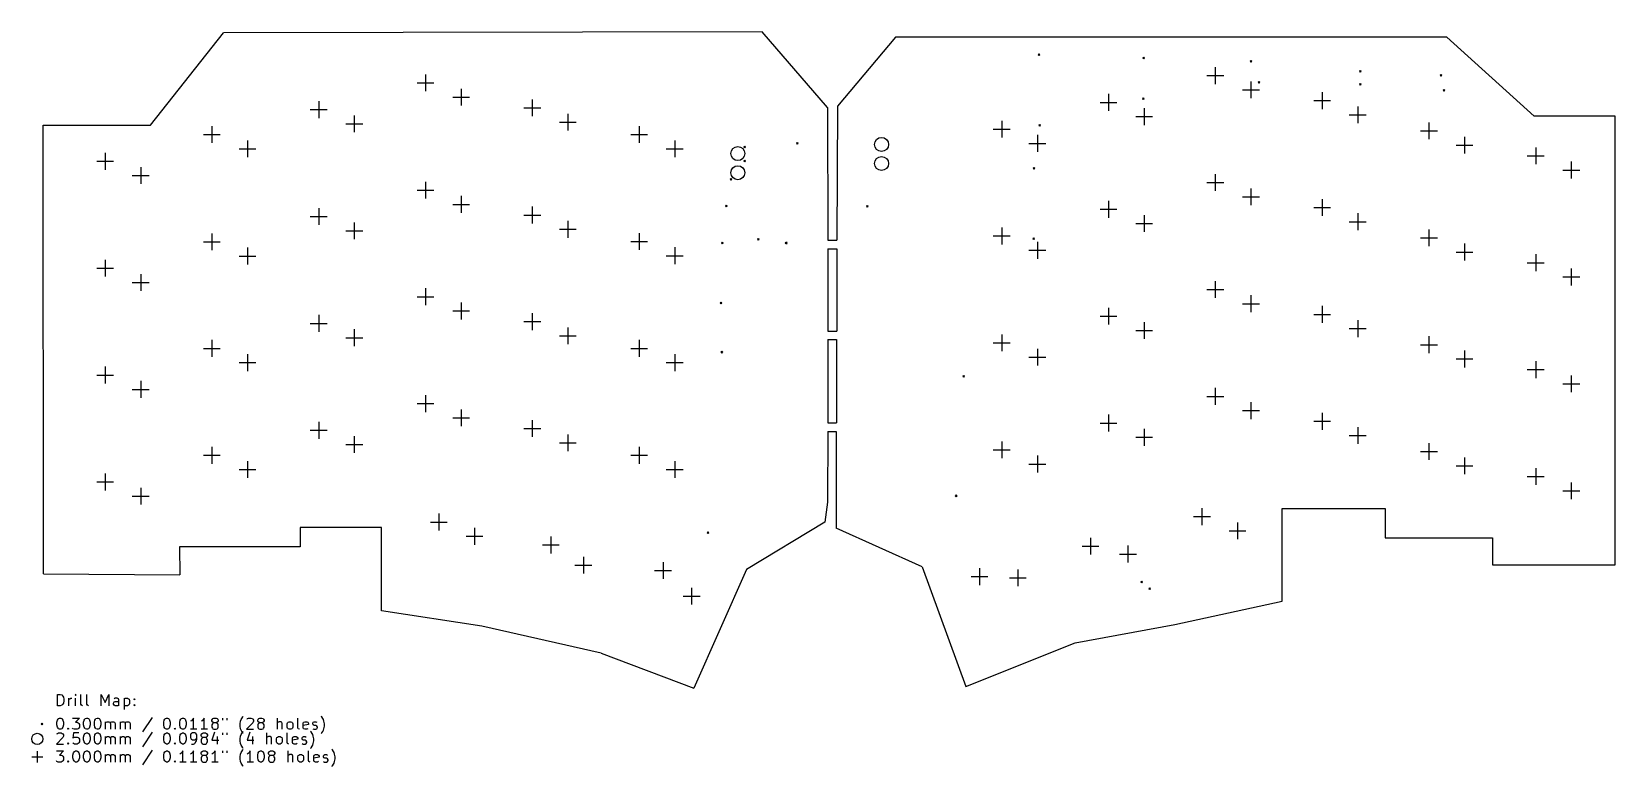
# Model space of a CAD drawing. Header units: millimetres. Extents: x 52 to 335, y -188 to -57.
import ezdxf

# ---------------------------------------------------------------- set-up
doc = ezdxf.new("R2010")
doc.units = ezdxf.units.MM
doc.layers.add('BLACK', color=250, linetype='CONTINUOUS')

msp = doc.modelspace()

# ---------------------------------------------------------------- linework, layer by layer
at = {"layer": 'BLACK', "linetype": 'CONTINUOUS'}
for p, q in [((73.57375, -73.8175), (86.59375, -57.3575)), ((182.67375, -57.1375), (86.59375, -57.3575)), ((194.37375, -70.6575), (182.67375, -57.1375)), ((206.4675, -58.115), (196.1175, -70.425)), ((304.8475, -58.115), (206.4675, -58.115)), ((320.4375, -72.185), (304.8475, -58.115)), ((231.95, -61.07), (232.25, -61.37)), ((232.25, -61.07), (231.95, -61.37)), ((250.63, -61.67), (250.93, -61.97)), ((250.93, -61.67), (250.63, -61.97)), ((122.64875, -64.76125), (122.64875, -67.76125)), ((262.0375, -64.97), (265.0375, -64.97)), ((263.5375, -63.47), (263.5375, -66.47)), ((269.75, -62.27), (270.05, -62.57)), ((270.05, -62.27), (269.75, -62.57)), ((289.26, -64.05125), (289.56, -64.35125)), ((289.56, -64.05125), (289.26, -64.35125)), ((303.63, -64.76125), (303.93, -65.06125)), ((303.93, -64.76125), (303.63, -65.06125)), ((121.14875, -66.26125), (124.14875, -66.26125)), ((128.99875, -67.30125), (128.99875, -70.30125)), ((268.3875, -67.51), (271.3875, -67.51)), ((269.8875, -66.01), (269.8875, -69.01)), ((271.15, -66.01), (271.45, -66.31)), ((271.45, -66.01), (271.15, -66.31)), ((289.26, -66.35125), (289.56, -66.65125)), ((289.56, -66.35125), (289.26, -66.65125)), ((304.16, -67.42125), (304.46, -67.72125)), ((304.46, -67.42125), (304.16, -67.72125)), ((103.59875, -69.52375), (103.59875, -72.52375)), ((127.49875, -68.80125), (130.49875, -68.80125)), ((141.69875, -69.20625), (141.69875, -72.20625)), ((196.1175, -70.425), (196.05, -94.2675)), ((242.9875, -69.7325), (245.9875, -69.7325)), ((244.4875, -68.2325), (244.4875, -71.2325)), ((250.52, -68.92125), (250.82, -69.22125)), ((250.82, -68.92125), (250.52, -69.22125)), ((281.0875, -69.415), (284.0875, -69.415)), ((282.5875, -67.915), (282.5875, -70.915)), ((288.9375, -70.455), (288.9375, -73.455)), ((102.09875, -71.02375), (105.09875, -71.02375)), ((109.94875, -72.06375), (109.94875, -75.06375)), ((140.19875, -70.70625), (143.19875, -70.70625)), ((146.54875, -73.24625), (149.54875, -73.24625)), ((148.04875, -71.74625), (148.04875, -74.74625)), ((194.37375, -70.6575), (194.4, -94.2675)), ((225.4375, -72.995), (225.4375, -75.995)), ((249.3375, -72.2725), (252.3375, -72.2725)), ((250.8375, -70.7725), (250.8375, -73.7725)), ((287.4375, -71.955), (290.4375, -71.955)), ((301.6375, -73.3125), (301.6375, -76.3125)), ((334.8875, -72.185), (320.4375, -72.185)), ((334.8875, -152.125), (334.8875, -72.185)), ((54.42375, -73.8175), (73.57375, -73.8175)), ((54.49375, -153.7775), (54.42375, -73.8175)), ((83.04875, -75.46875), (86.04875, -75.46875)), ((84.54875, -73.96875), (84.54875, -76.96875)), ((108.44875, -73.56375), (111.44875, -73.56375)), ((159.24875, -75.46875), (162.24875, -75.46875)), ((160.74875, -73.96875), (160.74875, -76.96875)), ((223.9375, -74.495), (226.9375, -74.495)), ((231.7875, -75.535), (231.7875, -78.535)), ((232.07, -73.65125), (232.37, -73.95125)), ((232.37, -73.65125), (232.07, -73.95125)), ((300.1375, -74.8125), (303.1375, -74.8125)), ((307.9875, -75.8525), (307.9875, -78.8525)), ((65.49875, -78.73125), (65.49875, -81.73125)), ((89.39875, -78.00875), (92.39875, -78.00875)), ((90.89875, -76.50875), (90.89875, -79.50875)), ((165.59875, -78.00875), (168.59875, -78.00875)), ((167.09875, -76.50875), (167.09875, -79.50875)), ((179.41375, -77.507618), (179.71375, -77.807618)), ((179.71375, -77.507618), (179.41375, -77.807618)), ((188.83375, -76.8875), (189.13375, -77.1875)), ((189.13375, -76.8875), (188.83375, -77.1875)), ((230.2875, -77.035), (233.2875, -77.035)), ((306.4875, -77.3525), (309.4875, -77.3525)), ((320.6875, -77.7575), (320.6875, -80.7575)), ((63.99875, -80.23125), (66.99875, -80.23125)), ((71.84875, -81.27125), (71.84875, -84.27125)), ((179.41375, -80.0575), (179.71375, -80.3575)), ((179.71375, -80.0575), (179.41375, -80.3575)), ((231.0375, -81.34125), (231.3375, -81.64125)), ((231.3375, -81.34125), (231.0375, -81.64125)), ((319.1875, -79.2575), (322.1875, -79.2575)), ((325.5375, -81.7975), (328.5375, -81.7975)), ((327.0375, -80.2975), (327.0375, -83.2975)), ((70.34875, -82.77125), (73.34875, -82.77125)), ((122.64875, -83.86375), (122.64875, -86.86375)), ((177.020359, -83.279329), (177.320359, -83.579329)), ((177.320359, -83.279329), (177.020359, -83.579329)), ((262.0375, -84.02), (265.0375, -84.02)), ((263.5375, -82.52), (263.5375, -85.52)), ((121.14875, -85.36375), (124.14875, -85.36375)), ((128.99875, -86.40375), (128.99875, -89.40375)), ((244.4875, -87.2825), (244.4875, -90.2825)), ((268.3875, -86.56), (271.3875, -86.56)), ((269.8875, -85.06), (269.8875, -88.06)), ((282.5875, -86.965), (282.5875, -89.965)), ((102.09875, -90.07375), (105.09875, -90.07375)), ((103.59875, -88.57375), (103.59875, -91.57375)), ((127.49875, -87.90375), (130.49875, -87.90375)), ((140.19875, -89.80875), (143.19875, -89.80875)), ((141.69875, -88.30875), (141.69875, -91.30875)), ((176.137219, -88.075024), (176.437219, -88.375024)), ((176.437219, -88.075024), (176.137219, -88.375024)), ((201.3125, -88.113181), (201.6125, -88.413181)), ((201.6125, -88.113181), (201.3125, -88.413181)), ((242.9875, -88.7825), (245.9875, -88.7825)), ((250.8375, -89.8225), (250.8375, -92.8225)), ((281.0875, -88.465), (284.0875, -88.465)), ((288.9375, -89.505), (288.9375, -92.505)), ((84.54875, -93.07125), (84.54875, -96.07125)), ((108.44875, -92.61375), (111.44875, -92.61375)), ((109.94875, -91.11375), (109.94875, -94.11375)), ((146.54875, -92.34875), (149.54875, -92.34875)), ((148.04875, -90.84875), (148.04875, -93.84875)), ((160.74875, -93.01875), (160.74875, -96.01875)), ((225.4375, -92.045), (225.4375, -95.045)), ((249.3375, -91.3225), (252.3375, -91.3225)), ((287.4375, -91.005), (290.4375, -91.005)), ((301.6375, -92.3625), (301.6375, -95.3625)), ((83.04875, -94.57125), (86.04875, -94.57125)), ((90.89875, -95.61125), (90.89875, -98.61125)), ((159.24875, -94.51875), (162.24875, -94.51875)), ((167.09875, -95.55875), (167.09875, -98.55875)), ((175.45375, -94.6575), (175.75375, -94.9575)), ((175.75375, -94.6575), (175.45375, -94.9575)), ((181.89375, -93.9875), (182.19375, -94.2875)), ((182.19375, -93.9875), (181.89375, -94.2875)), ((186.83375, -94.6175), (187.13375, -94.9175)), ((187.13375, -94.6175), (186.83375, -94.9175)), ((194.4, -94.2675), (196.05, -94.2675)), ((194.4, -95.8175), (194.4, -110.5175)), ((194.4, -95.8175), (196.05, -95.8175)), ((196.05, -95.8175), (196.05, -110.5175)), ((223.9375, -93.545), (226.9375, -93.545)), ((231.005215, -93.880073), (231.305215, -94.180073)), ((231.305215, -93.880073), (231.005215, -94.180073)), ((231.7875, -94.585), (231.7875, -97.585)), ((300.1375, -93.8625), (303.1375, -93.8625)), ((307.9875, -94.9025), (307.9875, -97.9025)), ((65.49875, -97.78125), (65.49875, -100.78125)), ((89.39875, -97.11125), (92.39875, -97.11125)), ((165.59875, -97.05875), (168.59875, -97.05875)), ((230.2875, -96.085), (233.2875, -96.085)), ((306.4875, -96.4025), (309.4875, -96.4025)), ((319.1875, -98.3075), (322.1875, -98.3075)), ((320.6875, -96.8075), (320.6875, -99.8075)), ((63.99875, -99.28125), (66.99875, -99.28125)), ((71.84875, -100.32125), (71.84875, -103.32125)), ((263.5375, -101.57), (263.5375, -104.57)), ((325.5375, -100.8475), (328.5375, -100.8475)), ((327.0375, -99.3475), (327.0375, -102.3475)), ((70.34875, -101.82125), (73.34875, -101.82125)), ((121.14875, -104.36125), (124.14875, -104.36125)), ((122.64875, -102.86125), (122.64875, -105.86125)), ((262.0375, -103.07), (265.0375, -103.07)), ((269.8875, -104.11), (269.8875, -107.11)), ((127.49875, -106.90125), (130.49875, -106.90125)), ((128.99875, -105.40125), (128.99875, -108.40125)), ((141.69875, -107.30625), (141.69875, -110.30625)), ((175.20375, -105.3075), (175.50375, -105.6075)), ((175.50375, -105.3075), (175.20375, -105.6075)), ((244.4875, -106.3325), (244.4875, -109.3325)), ((268.3875, -105.61), (271.3875, -105.61)), ((282.5875, -106.015), (282.5875, -109.015)), ((102.09875, -109.12375), (105.09875, -109.12375)), ((103.59875, -107.62375), (103.59875, -110.62375)), ((109.94875, -110.16375), (109.94875, -113.16375)), ((140.19875, -108.80625), (143.19875, -108.80625)), ((148.04875, -109.84625), (148.04875, -112.84625)), ((242.9875, -107.8325), (245.9875, -107.8325)), ((250.8375, -108.8725), (250.8375, -111.8725)), ((281.0875, -107.515), (284.0875, -107.515)), ((287.4375, -110.055), (290.4375, -110.055)), ((288.9375, -108.555), (288.9375, -111.555)), ((84.54875, -112.06875), (84.54875, -115.06875)), ((108.44875, -111.66375), (111.44875, -111.66375)), ((146.54875, -111.34625), (149.54875, -111.34625)), ((160.74875, -112.06875), (160.74875, -115.06875)), ((194.4, -110.5175), (196.05, -110.5175)), ((194.4, -112.0175), (194.4, -126.8675)), ((194.4, -112.0175), (195.95, -112.0175)), ((195.95, -112.0175), (195.95, -126.8675)), ((223.9375, -112.595), (226.9375, -112.595)), ((225.4375, -111.095), (225.4375, -114.095)), ((249.3375, -110.3725), (252.3375, -110.3725)), ((300.1375, -112.9125), (303.1375, -112.9125)), ((301.6375, -111.4125), (301.6375, -114.4125)), ((83.04875, -113.56875), (86.04875, -113.56875)), ((90.89875, -114.60875), (90.89875, -117.60875)), ((159.24875, -113.56875), (162.24875, -113.56875)), ((167.09875, -114.60875), (167.09875, -117.60875)), ((175.30375, -114.0975), (175.60375, -114.3975)), ((175.60375, -114.0975), (175.30375, -114.3975)), ((230.2875, -115.135), (233.2875, -115.135)), ((231.7875, -113.635), (231.7875, -116.635)), ((306.4875, -115.4525), (309.4875, -115.4525)), ((307.9875, -113.9525), (307.9875, -116.9525)), ((63.99875, -118.33125), (66.99875, -118.33125)), ((65.49875, -116.83125), (65.49875, -119.83125)), ((89.39875, -116.10875), (92.39875, -116.10875)), ((165.59875, -116.10875), (168.59875, -116.10875)), ((218.52, -118.41125), (218.82, -118.71125)), ((218.82, -118.41125), (218.52, -118.71125)), ((319.1875, -117.3575), (322.1875, -117.3575)), ((320.6875, -115.8575), (320.6875, -118.8575)), ((327.0375, -118.3975), (327.0375, -121.3975)), ((70.34875, -120.87125), (73.34875, -120.87125)), ((71.84875, -119.37125), (71.84875, -122.37125)), ((263.5375, -120.62), (263.5375, -123.62)), ((325.5375, -119.8975), (328.5375, -119.8975)), ((121.14875, -123.41125), (124.14875, -123.41125)), ((122.64875, -121.91125), (122.64875, -124.91125)), ((262.0375, -122.12), (265.0375, -122.12)), ((269.8875, -123.16), (269.8875, -126.16)), ((103.59875, -126.67375), (103.59875, -129.67375)), ((127.49875, -125.95125), (130.49875, -125.95125)), ((128.99875, -124.45125), (128.99875, -127.45125)), ((141.69875, -126.35625), (141.69875, -129.35625)), ((194.4, -126.8675), (195.95, -126.8675)), ((242.9875, -126.8825), (245.9875, -126.8825)), ((244.4875, -125.3825), (244.4875, -128.3825)), ((268.3875, -124.66), (271.3875, -124.66)), ((281.0875, -126.565), (284.0875, -126.565)), ((282.5875, -125.065), (282.5875, -128.065)), ((102.09875, -128.17375), (105.09875, -128.17375)), ((109.94875, -129.21375), (109.94875, -132.21375)), ((140.19875, -127.85625), (143.19875, -127.85625)), ((148.04875, -128.89625), (148.04875, -131.89625)), ((194.4, -128.3675), (194.37375, -140.9675)), ((194.4, -128.3675), (195.9, -128.3675)), ((195.9, -128.3675), (195.87875, -145.6075)), ((249.3375, -129.4225), (252.3375, -129.4225)), ((250.8375, -127.9225), (250.8375, -130.9225)), ((287.4375, -129.105), (290.4375, -129.105)), ((288.9375, -127.605), (288.9375, -130.605)), ((83.04875, -132.61875), (86.04875, -132.61875)), ((84.54875, -131.11875), (84.54875, -134.11875)), ((108.44875, -130.71375), (111.44875, -130.71375)), ((146.54875, -130.39625), (149.54875, -130.39625)), ((159.24875, -132.61875), (162.24875, -132.61875)), ((160.74875, -131.11875), (160.74875, -134.11875)), ((223.9375, -131.645), (226.9375, -131.645)), ((225.4375, -130.145), (225.4375, -133.145)), ((231.7875, -132.685), (231.7875, -135.685)), ((300.1375, -131.9625), (303.1375, -131.9625)), ((301.6375, -130.4625), (301.6375, -133.4625)), ((89.39875, -135.15875), (92.39875, -135.15875)), ((90.89875, -133.65875), (90.89875, -136.65875)), ((165.59875, -135.15875), (168.59875, -135.15875)), ((167.09875, -133.65875), (167.09875, -136.65875)), ((230.2875, -134.185), (233.2875, -134.185)), ((306.4875, -134.5025), (309.4875, -134.5025)), ((307.9875, -133.0025), (307.9875, -136.0025)), ((320.6875, -134.9075), (320.6875, -137.9075)), ((63.99875, -137.38125), (66.99875, -137.38125)), ((65.49875, -135.88125), (65.49875, -138.88125)), ((319.1875, -136.4075), (322.1875, -136.4075)), ((327.0375, -137.4475), (327.0375, -140.4475)), ((70.34875, -139.92125), (73.34875, -139.92125)), ((71.84875, -138.42125), (71.84875, -141.42125)), ((194.37375, -140.9675), (193.89375, -144.5275)), ((217.11, -139.70125), (217.41, -140.00125)), ((217.41, -139.70125), (217.11, -140.00125)), ((325.5375, -138.9475), (328.5375, -138.9475)), ((125.03, -143.025), (125.03, -146.025)), ((259.65625, -143.55125), (262.65625, -143.55125)), ((261.15625, -142.05125), (261.15625, -145.05125)), ((275.4875, -142.095), (293.8075, -142.095)), ((275.4875, -158.605), (275.4875, -142.095)), ((293.8075, -142.095), (293.8075, -147.335)), ((100.26375, -145.4675), (100.26375, -148.9675)), ((114.79375, -145.4675), (100.26375, -145.4675)), ((114.79375, -160.3475), (114.79375, -145.4675)), ((123.53, -144.525), (126.53, -144.525)), ((131.38, -145.565), (131.38, -148.565)), ((172.87375, -146.2575), (173.17375, -146.5575)), ((173.17375, -146.2575), (172.87375, -146.5575)), ((193.89375, -144.5275), (179.91375, -153.0075)), ((211.2575, -152.515), (195.87875, -145.6075)), ((266.00625, -146.09125), (269.00625, -146.09125)), ((267.50625, -144.59125), (267.50625, -147.59125)), ((78.76375, -148.9675), (78.80375, -153.9275)), ((100.26375, -148.9675), (78.76375, -148.9675)), ((129.88, -147.065), (132.88, -147.065)), ((143.500721, -148.60611), (146.500721, -148.60611)), ((145.000721, -147.10611), (145.000721, -150.10611)), ((239.762706, -148.831993), (242.762706, -148.831993)), ((241.262706, -147.331993), (241.262706, -150.331993)), ((247.957301, -148.730739), (247.957301, -151.730739)), ((293.8075, -147.335), (312.9675, -147.335)), ((312.9675, -147.335), (312.9675, -152.125)), ((149.313184, -152.210188), (152.313184, -152.210188)), ((150.813184, -150.710188), (150.813184, -153.710188)), ((165.020643, -151.67013), (165.020643, -154.67013)), ((211.2575, -152.515), (219.0475, -173.845)), ((246.457301, -150.230739), (249.457301, -150.230739)), ((312.9675, -152.125), (334.8875, -152.125)), ((54.49375, -153.7775), (78.80375, -153.9275)), ((163.520643, -153.17013), (166.520643, -153.17013)), ((179.91375, -153.0075), (170.52, -174.1075)), ((219.971967, -154.251343), (222.971967, -154.251343)), ((221.471967, -152.751343), (221.471967, -155.751343)), ((226.807748, -154.466334), (229.807748, -154.466334)), ((228.307748, -152.966334), (228.307748, -155.966334)), ((250.258014, -155.059264), (250.558014, -155.359264)), ((250.558014, -155.059264), (250.258014, -155.359264)), ((168.61896, -157.728777), (171.61896, -157.728777)), ((170.11896, -156.228777), (170.11896, -159.228777)), ((251.674265, -156.235515), (251.974265, -156.535515)), ((251.974265, -156.235515), (251.674265, -156.535515)), ((132.67375, -163.0975), (114.79375, -160.3475)), ((256.2975, -162.785), (275.4875, -158.605)), ((153.99375, -167.9175), (132.67375, -163.0975)), ((238.5375, -166.045), (256.2975, -162.785)), ((219.0475, -173.845), (238.5375, -166.045)), ((153.99375, -167.9175), (170.52, -174.1075)), ((57.006518, -177.247338), (57.006518, -175.247338)), ((57.006518, -175.247338), (57.482708, -175.247338)), ((57.482708, -177.247338), (57.006518, -177.247338)), ((57.482708, -175.247338), (57.768423, -175.342576)), ((57.768423, -177.1521), (57.482708, -177.247338)), ((57.768423, -175.342576), (57.958899, -175.533052)), ((57.958899, -176.961623), (57.768423, -177.1521)), ((57.958899, -175.533052), (58.054137, -175.723528)), ((58.054137, -176.771147), (57.958899, -176.961623)), ((58.054137, -175.723528), (58.149375, -176.10448)), ((58.149375, -176.390195), (58.054137, -176.771147)), ((58.149375, -176.10448), (58.149375, -176.390195)), ((59.006518, -177.247338), (59.006518, -175.914004)), ((59.006518, -176.294957), (59.101756, -176.10448)), ((59.101756, -176.10448), (59.196994, -176.009242)), ((59.196994, -176.009242), (59.38747, -175.914004)), ((59.38747, -175.914004), (59.577947, -175.914004)), ((60.244613, -175.247338), (60.149375, -175.342576)), ((60.149375, -175.342576), (60.244613, -175.437814)), ((60.339851, -175.342576), (60.244613, -175.247338)), ((60.244613, -175.247338), (60.244613, -175.437814)), ((60.244613, -175.437814), (60.339851, -175.342576)), ((60.244613, -177.247338), (60.244613, -175.914004)), ((61.196994, -176.961623), (61.196994, -175.247338)), ((61.292232, -177.1521), (61.196994, -176.961623)), ((61.482708, -177.247338), (61.292232, -177.1521)), ((62.244613, -176.961623), (62.244613, -175.247338)), ((62.339851, -177.1521), (62.244613, -176.961623)), ((62.530327, -177.247338), (62.339851, -177.1521)), ((64.816042, -177.247338), (64.816042, -175.247338)), ((64.816042, -175.247338), (65.482709, -176.675909)), ((65.482709, -176.675909), (66.149375, -175.247338)), ((66.149375, -175.247338), (66.149375, -177.247338)), ((67.006518, -176.771147), (67.101756, -176.580671)), ((67.006518, -176.961623), (67.006518, -176.771147)), ((67.101756, -177.1521), (67.006518, -176.961623)), ((67.292232, -175.914004), (67.101756, -176.009242)), ((67.101756, -176.580671), (67.292232, -176.485433)), ((67.292232, -177.247338), (67.101756, -177.1521)), ((67.673185, -175.914004), (67.292232, -175.914004)), ((67.292232, -176.485433), (67.768423, -176.485433)), ((67.768423, -177.247338), (67.292232, -177.247338)), ((67.863661, -176.009242), (67.673185, -175.914004)), ((67.768423, -176.485433), (67.958899, -176.390195)), ((67.958899, -177.1521), (67.768423, -177.247338)), ((67.958899, -176.199719), (67.863661, -176.009242)), ((67.958899, -177.247338), (67.958899, -176.199719)), ((68.91128, -175.914004), (68.91128, -177.914004)), ((68.91128, -176.009242), (69.101756, -175.914004)), ((69.101756, -177.247338), (68.91128, -177.1521)), ((69.101756, -175.914004), (69.482709, -175.914004)), ((69.482709, -177.247338), (69.101756, -177.247338)), ((69.482709, -175.914004), (69.673185, -176.009242)), ((69.673185, -177.1521), (69.482709, -177.247338)), ((69.673185, -176.009242), (69.768423, -176.10448)), ((69.768423, -177.056861), (69.673185, -177.1521)), ((69.768423, -176.10448), (69.863661, -176.294957)), ((69.863661, -176.866385), (69.768423, -177.056861)), ((69.863661, -176.294957), (69.863661, -176.866385)), ((70.625566, -176.10448), (70.720804, -176.009242)), ((70.720804, -176.199719), (70.625566, -176.10448)), ((70.625566, -177.1521), (70.720804, -177.056861)), ((70.720804, -177.247338), (70.625566, -177.1521)), ((70.720804, -176.009242), (70.816042, -176.10448)), ((70.720804, -176.009242), (70.720804, -176.199719)), ((70.816042, -176.10448), (70.720804, -176.199719)), ((70.720804, -177.056861), (70.816042, -177.1521)), ((70.720804, -177.056861), (70.720804, -177.247338)), ((70.816042, -177.1521), (70.720804, -177.247338)), ((54.09875, -180.3825), (54.39875, -180.6825)), ((54.39875, -180.3825), (54.09875, -180.6825)), ((56.91128, -180.209242), (57.006518, -179.82829)), ((56.91128, -180.685433), (56.91128, -180.209242)), ((57.006518, -181.066385), (56.91128, -180.685433)), ((57.006518, -179.82829), (57.101756, -179.637814)), ((57.101756, -179.637814), (57.196994, -179.542576)), ((57.196994, -179.542576), (57.38747, -179.447338)), ((57.38747, -179.447338), (57.577947, -179.447338)), ((57.577947, -179.447338), (57.768423, -179.542576)), ((57.768423, -179.542576), (57.863661, -179.637814)), ((57.863661, -179.637814), (57.958899, -179.82829)), ((57.958899, -179.82829), (58.054137, -180.209242)), ((58.054137, -180.685433), (57.958899, -181.066385)), ((58.054137, -180.209242), (58.054137, -180.685433)), ((59.673185, -179.447338), (60.91128, -179.447338)), ((60.91128, -179.447338), (60.244613, -180.209242)), ((60.244613, -180.209242), (60.530328, -180.209242)), ((60.530328, -180.209242), (60.720804, -180.30448)), ((60.720804, -180.30448), (60.816042, -180.399719)), ((60.816042, -180.399719), (60.91128, -180.590195)), ((60.91128, -180.590195), (60.91128, -181.066385)), ((61.673185, -180.209242), (61.768423, -179.82829)), ((61.673185, -180.685433), (61.673185, -180.209242)), ((61.768423, -181.066385), (61.673185, -180.685433)), ((61.768423, -179.82829), (61.863661, -179.637814)), ((61.863661, -179.637814), (61.958899, -179.542576)), ((61.958899, -179.542576), (62.149375, -179.447338)), ((62.149375, -179.447338), (62.339852, -179.447338)), ((62.339852, -179.447338), (62.530328, -179.542576)), ((62.530328, -179.542576), (62.625566, -179.637814)), ((62.625566, -179.637814), (62.720804, -179.82829)), ((62.720804, -179.82829), (62.816042, -180.209242)), ((62.816042, -180.685433), (62.720804, -181.066385)), ((62.816042, -180.209242), (62.816042, -180.685433)), ((63.577947, -180.209242), (63.673185, -179.82829)), ((63.577947, -180.685433), (63.577947, -180.209242)), ((63.673185, -181.066385), (63.577947, -180.685433)), ((63.673185, -179.82829), (63.768423, -179.637814)), ((63.768423, -179.637814), (63.863661, -179.542576)), ((63.863661, -179.542576), (64.054137, -179.447338)), ((64.054137, -179.447338), (64.244614, -179.447338)), ((64.244614, -179.447338), (64.43509, -179.542576)), ((64.43509, -179.542576), (64.530328, -179.637814)), ((64.530328, -179.637814), (64.625566, -179.82829)), ((64.625566, -179.82829), (64.720804, -180.209242)), ((64.720804, -180.685433), (64.625566, -181.066385)), ((64.720804, -180.209242), (64.720804, -180.685433)), ((65.577947, -181.447338), (65.577947, -180.114004)), ((65.577947, -180.30448), (65.673185, -180.209242)), ((65.673185, -180.209242), (65.863661, -180.114004)), ((65.863661, -180.114004), (66.149376, -180.114004)), ((66.149376, -180.114004), (66.339852, -180.209242)), ((66.339852, -180.209242), (66.43509, -180.399719)), ((66.43509, -180.399719), (66.530328, -180.209242)), ((66.43509, -180.399719), (66.43509, -181.447338)), ((66.530328, -180.209242), (66.720804, -180.114004)), ((66.720804, -180.114004), (67.006518, -180.114004)), ((67.006518, -180.114004), (67.196995, -180.209242)), ((67.196995, -180.209242), (67.292233, -180.399719)), ((67.292233, -180.399719), (67.292233, -181.447338)), ((68.244614, -181.447338), (68.244614, -180.114004)), ((68.244614, -180.30448), (68.339852, -180.209242)), ((68.339852, -180.209242), (68.530328, -180.114004)), ((68.530328, -180.114004), (68.816043, -180.114004)), ((68.816043, -180.114004), (69.006519, -180.209242)), ((69.006519, -180.209242), (69.101757, -180.399719)), ((69.101757, -180.399719), (69.196995, -180.209242)), ((69.101757, -180.399719), (69.101757, -181.447338)), ((69.196995, -180.209242), (69.387471, -180.114004)), ((69.387471, -180.114004), (69.673185, -180.114004)), ((69.673185, -180.114004), (69.863662, -180.209242)), ((69.863662, -180.209242), (69.9589, -180.399719)), ((69.9589, -180.399719), (69.9589, -181.447338)), ((73.863662, -179.3521), (72.149377, -181.923528)), ((75.958901, -180.209242), (76.054139, -179.82829)), ((75.958901, -180.685433), (75.958901, -180.209242)), ((76.054139, -181.066385), (75.958901, -180.685433)), ((76.054139, -179.82829), (76.149377, -179.637814)), ((76.149377, -179.637814), (76.244615, -179.542576)), ((76.244615, -179.542576), (76.435091, -179.447338)), ((76.435091, -179.447338), (76.625568, -179.447338)), ((76.625568, -179.447338), (76.816044, -179.542576)), ((76.816044, -179.542576), (76.911282, -179.637814)), ((76.911282, -179.637814), (77.00652, -179.82829)), ((77.00652, -179.82829), (77.101758, -180.209242)), ((77.101758, -180.685433), (77.00652, -181.066385)), ((77.101758, -180.209242), (77.101758, -180.685433)), ((78.816044, -180.209242), (78.911282, -179.82829)), ((78.816044, -180.685433), (78.816044, -180.209242)), ((78.911282, -181.066385), (78.816044, -180.685433)), ((78.911282, -179.82829), (79.00652, -179.637814)), ((79.00652, -179.637814), (79.101758, -179.542576)), ((79.101758, -179.542576), (79.292234, -179.447338)), ((79.292234, -179.447338), (79.482711, -179.447338)), ((79.482711, -179.447338), (79.673187, -179.542576)), ((79.673187, -179.542576), (79.768425, -179.637814)), ((79.768425, -179.637814), (79.863663, -179.82829)), ((79.863663, -179.82829), (79.958901, -180.209242)), ((79.958901, -180.685433), (79.863663, -181.066385)), ((79.958901, -180.209242), (79.958901, -180.685433)), ((80.911282, -179.923528), (80.720806, -180.018766)), ((81.101758, -179.733052), (80.911282, -179.923528)), ((81.292234, -179.447338), (81.101758, -179.733052)), ((81.292234, -181.447338), (81.292234, -179.447338)), ((82.816044, -179.923528), (82.625568, -180.018766)), ((83.00652, -179.733052), (82.816044, -179.923528)), ((83.196996, -179.447338), (83.00652, -179.733052)), ((83.196996, -181.447338), (83.196996, -179.447338)), ((84.53033, -179.82829), (84.625568, -179.637814)), ((84.53033, -179.923528), (84.53033, -179.82829)), ((84.625568, -180.114004), (84.53033, -179.923528)), ((84.625568, -180.494957), (84.53033, -180.685433)), ((84.53033, -180.685433), (84.53033, -181.066385)), ((84.625568, -179.637814), (84.720806, -179.542576)), ((84.720806, -180.209242), (84.625568, -180.114004)), ((84.720806, -180.399719), (84.625568, -180.494957)), ((84.720806, -179.542576), (84.911282, -179.447338)), ((84.911282, -180.30448), (84.720806, -180.209242)), ((84.911282, -180.30448), (84.720806, -180.399719)), ((84.911282, -179.447338), (85.292235, -179.447338)), ((85.292235, -180.30448), (84.911282, -180.30448)), ((85.292235, -179.447338), (85.482711, -179.542576)), ((85.482711, -180.209242), (85.292235, -180.30448)), ((85.482711, -180.399719), (85.292235, -180.30448)), ((85.482711, -179.542576), (85.577949, -179.637814)), ((85.577949, -180.114004), (85.482711, -180.209242)), ((85.577949, -180.494957), (85.482711, -180.399719)), ((85.577949, -179.637814), (85.673187, -179.82829)), ((85.673187, -179.923528), (85.577949, -180.114004)), ((85.673187, -180.685433), (85.577949, -180.494957)), ((85.673187, -179.82829), (85.673187, -179.923528)), ((85.673187, -181.066385), (85.673187, -180.685433)), ((86.435092, -179.447338), (86.435092, -179.82829)), ((87.196997, -179.447338), (87.196997, -179.82829)), ((89.57795, -180.494957), (89.673188, -180.018766)), ((89.57795, -180.875909), (89.57795, -180.494957)), ((89.673188, -180.018766), (89.768426, -179.733052)), ((89.768426, -179.733052), (89.863664, -179.542576)), ((89.863664, -179.542576), (90.05414, -179.256861)), ((90.05414, -179.256861), (90.149379, -179.161623)), ((91.863664, -180.30448), (90.720807, -181.447338)), ((90.816045, -179.637814), (90.911283, -179.542576)), ((90.911283, -179.542576), (91.101759, -179.447338)), ((91.101759, -179.447338), (91.57795, -179.447338)), ((91.57795, -179.447338), (91.768426, -179.542576)), ((91.768426, -179.542576), (91.863664, -179.637814)), ((91.863664, -179.637814), (91.958902, -179.82829)), ((91.958902, -180.018766), (91.863664, -180.30448)), ((91.958902, -179.82829), (91.958902, -180.018766)), ((92.720807, -179.82829), (92.816045, -179.637814)), ((92.720807, -179.923528), (92.720807, -179.82829)), ((92.816045, -180.114004), (92.720807, -179.923528)), ((92.816045, -180.494957), (92.720807, -180.685433)), ((92.720807, -180.685433), (92.720807, -181.066385)), ((92.816045, -179.637814), (92.911283, -179.542576)), ((92.911283, -180.209242), (92.816045, -180.114004)), ((92.911283, -180.399719), (92.816045, -180.494957)), ((92.911283, -179.542576), (93.101759, -179.447338)), ((93.101759, -180.30448), (92.911283, -180.209242)), ((93.101759, -180.30448), (92.911283, -180.399719)), ((93.101759, -179.447338), (93.482712, -179.447338)), ((93.482712, -180.30448), (93.101759, -180.30448)), ((93.482712, -179.447338), (93.673188, -179.542576)), ((93.673188, -180.209242), (93.482712, -180.30448)), ((93.673188, -180.399719), (93.482712, -180.30448)), ((93.673188, -179.542576), (93.768426, -179.637814)), ((93.768426, -180.114004), (93.673188, -180.209242)), ((93.768426, -180.494957), (93.673188, -180.399719)), ((93.768426, -179.637814), (93.863664, -179.82829)), ((93.863664, -179.923528), (93.768426, -180.114004)), ((93.863664, -180.685433), (93.768426, -180.494957)), ((93.863664, -179.82829), (93.863664, -179.923528)), ((93.863664, -181.066385), (93.863664, -180.685433)), ((96.244617, -181.447338), (96.244617, -179.447338)), ((96.339855, -180.209242), (96.244617, -180.30448)), ((96.530331, -180.114004), (96.339855, -180.209242)), ((96.816046, -180.114004), (96.530331, -180.114004)), ((97.006522, -180.209242), (96.816046, -180.114004)), ((97.10176, -180.399719), (97.006522, -180.209242)), ((97.10176, -181.447338), (97.10176, -180.399719)), ((97.958903, -180.494957), (98.054141, -180.30448)), ((97.958903, -181.066385), (97.958903, -180.494957)), ((98.054141, -180.30448), (98.149379, -180.209242)), ((98.149379, -180.209242), (98.339855, -180.114004)), ((98.339855, -180.114004), (98.62557, -180.114004)), ((98.62557, -180.114004), (98.816046, -180.209242)), ((98.816046, -180.209242), (98.911284, -180.30448)), ((98.911284, -180.30448), (99.006522, -180.494957)), ((99.006522, -180.494957), (99.006522, -181.066385)), ((99.863665, -181.161623), (99.863665, -179.447338)), ((100.816046, -180.399719), (100.911284, -180.209242)), ((100.816046, -181.161623), (100.816046, -180.399719)), ((101.768427, -180.590195), (100.816046, -180.780671)), ((100.911284, -180.209242), (101.10176, -180.114004)), ((101.10176, -180.114004), (101.482713, -180.114004)), ((101.482713, -180.114004), (101.673189, -180.209242)), ((101.673189, -180.209242), (101.768427, -180.399719)), ((101.768427, -180.399719), (101.768427, -180.590195)), ((102.530332, -180.399719), (102.62557, -180.209242)), ((102.530332, -180.494957), (102.530332, -180.399719)), ((102.62557, -180.685433), (102.530332, -180.494957)), ((102.62557, -180.209242), (102.816046, -180.114004)), ((102.816046, -180.780671), (102.62557, -180.685433)), ((102.816046, -180.114004), (103.10176, -180.114004)), ((103.10176, -180.780671), (102.816046, -180.780671)), ((103.10176, -180.114004), (103.292237, -180.209242)), ((103.292237, -180.875909), (103.10176, -180.780671)), ((104.14938, -179.256861), (104.054142, -179.161623)), ((104.339856, -179.542576), (104.14938, -179.256861)), ((104.435094, -179.733052), (104.339856, -179.542576)), ((104.530332, -180.018766), (104.435094, -179.733052)), ((104.62557, -180.494957), (104.530332, -180.018766)), ((104.62557, -180.875909), (104.62557, -180.494957)), ((57.958899, -182.94448), (56.816042, -184.087338)), ((56.91128, -182.277814), (57.006518, -182.182576)), ((57.101756, -181.256861), (57.006518, -181.066385)), ((57.006518, -182.182576), (57.196994, -182.087338)), ((57.196994, -181.3521), (57.101756, -181.256861)), ((57.38747, -181.447338), (57.196994, -181.3521)), ((57.196994, -182.087338), (57.673185, -182.087338)), ((57.577947, -181.447338), (57.38747, -181.447338)), ((57.768423, -181.3521), (57.577947, -181.447338)), ((57.673185, -182.087338), (57.863661, -182.182576)), ((57.863661, -181.256861), (57.768423, -181.3521)), ((57.958899, -181.066385), (57.863661, -181.256861)), ((57.863661, -182.182576), (57.958899, -182.277814)), ((57.958899, -182.277814), (58.054137, -182.46829)), ((58.054137, -182.658766), (57.958899, -182.94448)), ((58.054137, -182.46829), (58.054137, -182.658766)), ((58.816042, -181.3521), (58.91128, -181.256861)), ((58.91128, -181.447338), (58.816042, -181.3521)), ((58.91128, -181.256861), (59.006518, -181.3521)), ((58.91128, -181.256861), (58.91128, -181.447338)), ((59.006518, -181.3521), (58.91128, -181.447338)), ((59.768423, -181.3521), (59.673185, -181.256861)), ((59.958899, -181.447338), (59.768423, -181.3521)), ((59.863661, -182.087338), (59.768423, -183.039719)), ((59.768423, -183.039719), (59.863661, -182.94448)), ((60.816042, -182.087338), (59.863661, -182.087338)), ((59.863661, -182.94448), (60.054137, -182.849242)), ((60.530328, -181.447338), (59.958899, -181.447338)), ((60.054137, -182.849242), (60.530328, -182.849242)), ((60.720804, -181.3521), (60.530328, -181.447338)), ((60.530328, -182.849242), (60.720804, -182.94448)), ((60.816042, -181.256861), (60.720804, -181.3521)), ((60.720804, -182.94448), (60.816042, -183.039719)), ((60.91128, -181.066385), (60.816042, -181.256861)), ((60.816042, -183.039719), (60.91128, -183.230195)), ((60.91128, -183.230195), (60.91128, -183.706385)), ((61.673185, -182.849242), (61.768423, -182.46829)), ((61.673185, -183.325433), (61.673185, -182.849242)), ((61.768423, -183.706385), (61.673185, -183.325433)), ((61.863661, -181.256861), (61.768423, -181.066385)), ((61.768423, -182.46829), (61.863661, -182.277814)), ((61.958899, -181.3521), (61.863661, -181.256861)), ((61.863661, -182.277814), (61.958899, -182.182576)), ((62.149375, -181.447338), (61.958899, -181.3521)), ((61.958899, -182.182576), (62.149375, -182.087338)), ((62.339852, -181.447338), (62.149375, -181.447338)), ((62.149375, -182.087338), (62.339852, -182.087338)), ((62.530328, -181.3521), (62.339852, -181.447338)), ((62.339852, -182.087338), (62.530328, -182.182576)), ((62.625566, -181.256861), (62.530328, -181.3521)), ((62.530328, -182.182576), (62.625566, -182.277814)), ((62.720804, -181.066385), (62.625566, -181.256861)), ((62.625566, -182.277814), (62.720804, -182.46829)), ((62.720804, -182.46829), (62.816042, -182.849242)), ((62.816042, -183.325433), (62.720804, -183.706385)), ((62.816042, -182.849242), (62.816042, -183.325433)), ((63.577947, -182.849242), (63.673185, -182.46829)), ((63.577947, -183.325433), (63.577947, -182.849242)), ((63.673185, -183.706385), (63.577947, -183.325433)), ((63.768423, -181.256861), (63.673185, -181.066385)), ((63.673185, -182.46829), (63.768423, -182.277814)), ((63.863661, -181.3521), (63.768423, -181.256861)), ((63.768423, -182.277814), (63.863661, -182.182576)), ((64.054137, -181.447338), (63.863661, -181.3521)), ((63.863661, -182.182576), (64.054137, -182.087338)), ((64.244614, -181.447338), (64.054137, -181.447338)), ((64.054137, -182.087338), (64.244614, -182.087338)), ((64.43509, -181.3521), (64.244614, -181.447338)), ((64.244614, -182.087338), (64.43509, -182.182576)), ((64.530328, -181.256861), (64.43509, -181.3521)), ((64.43509, -182.182576), (64.530328, -182.277814)), ((64.625566, -181.066385), (64.530328, -181.256861)), ((64.530328, -182.277814), (64.625566, -182.46829)), ((64.625566, -182.46829), (64.720804, -182.849242)), ((64.720804, -183.325433), (64.625566, -183.706385)), ((64.720804, -182.849242), (64.720804, -183.325433)), ((65.577947, -184.087338), (65.577947, -182.754004)), ((65.577947, -182.94448), (65.673185, -182.849242)), ((65.673185, -182.849242), (65.863661, -182.754004)), ((65.863661, -182.754004), (66.149376, -182.754004)), ((66.149376, -182.754004), (66.339852, -182.849242)), ((66.339852, -182.849242), (66.43509, -183.039719)), ((66.43509, -183.039719), (66.530328, -182.849242)), ((66.43509, -183.039719), (66.43509, -184.087338)), ((66.530328, -182.849242), (66.720804, -182.754004)), ((66.720804, -182.754004), (67.006518, -182.754004)), ((67.006518, -182.754004), (67.196995, -182.849242)), ((67.196995, -182.849242), (67.292233, -183.039719)), ((67.292233, -183.039719), (67.292233, -184.087338)), ((68.244614, -184.087338), (68.244614, -182.754004)), ((68.244614, -182.94448), (68.339852, -182.849242)), ((68.339852, -182.849242), (68.530328, -182.754004)), ((68.530328, -182.754004), (68.816043, -182.754004)), ((68.816043, -182.754004), (69.006519, -182.849242)), ((69.006519, -182.849242), (69.101757, -183.039719)), ((69.101757, -183.039719), (69.196995, -182.849242)), ((69.101757, -183.039719), (69.101757, -184.087338)), ((69.196995, -182.849242), (69.387471, -182.754004)), ((69.387471, -182.754004), (69.673185, -182.754004)), ((69.673185, -182.754004), (69.863662, -182.849242)), ((69.863662, -182.849242), (69.9589, -183.039719)), ((69.9589, -183.039719), (69.9589, -184.087338)), ((73.863662, -181.9921), (72.149377, -184.563528)), ((75.958901, -182.849242), (76.054139, -182.46829)), ((75.958901, -183.325433), (75.958901, -182.849242)), ((76.054139, -183.706385), (75.958901, -183.325433)), ((76.149377, -181.256861), (76.054139, -181.066385)), ((76.054139, -182.46829), (76.149377, -182.277814)), ((76.244615, -181.3521), (76.149377, -181.256861)), ((76.149377, -182.277814), (76.244615, -182.182576)), ((76.435091, -181.447338), (76.244615, -181.3521)), ((76.244615, -182.182576), (76.435091, -182.087338)), ((76.625568, -181.447338), (76.435091, -181.447338)), ((76.435091, -182.087338), (76.625568, -182.087338)), ((76.816044, -181.3521), (76.625568, -181.447338)), ((76.625568, -182.087338), (76.816044, -182.182576)), ((76.911282, -181.256861), (76.816044, -181.3521)), ((76.816044, -182.182576), (76.911282, -182.277814)), ((77.00652, -181.066385), (76.911282, -181.256861)), ((76.911282, -182.277814), (77.00652, -182.46829)), ((77.00652, -182.46829), (77.101758, -182.849242)), ((77.101758, -183.325433), (77.00652, -183.706385)), ((77.101758, -182.849242), (77.101758, -183.325433)), ((77.863663, -181.3521), (77.958901, -181.256861)), ((77.958901, -181.447338), (77.863663, -181.3521)), ((77.958901, -181.256861), (78.054139, -181.3521)), ((77.958901, -181.256861), (77.958901, -181.447338)), ((78.054139, -181.3521), (77.958901, -181.447338)), ((78.816044, -182.849242), (78.911282, -182.46829)), ((78.816044, -183.325433), (78.816044, -182.849242)), ((78.911282, -183.706385), (78.816044, -183.325433)), ((79.00652, -181.256861), (78.911282, -181.066385)), ((78.911282, -182.46829), (79.00652, -182.277814)), ((79.101758, -181.3521), (79.00652, -181.256861)), ((79.00652, -182.277814), (79.101758, -182.182576)), ((79.292234, -181.447338), (79.101758, -181.3521)), ((79.101758, -182.182576), (79.292234, -182.087338)), ((79.482711, -181.447338), (79.292234, -181.447338)), ((79.292234, -182.087338), (79.482711, -182.087338)), ((79.673187, -181.3521), (79.482711, -181.447338)), ((79.482711, -182.087338), (79.673187, -182.182576)), ((79.768425, -181.256861), (79.673187, -181.3521)), ((79.673187, -182.182576), (79.768425, -182.277814)), ((79.863663, -181.066385), (79.768425, -181.256861)), ((79.768425, -182.277814), (79.863663, -182.46829)), ((79.863663, -182.46829), (79.958901, -182.849242)), ((79.958901, -183.325433), (79.863663, -183.706385)), ((79.958901, -182.849242), (79.958901, -183.325433)), ((81.863663, -181.447338), (80.720806, -181.447338)), ((80.816044, -182.277814), (80.720806, -182.46829)), ((80.720806, -182.46829), (80.720806, -182.94448)), ((80.720806, -182.94448), (80.816044, -183.134957)), ((80.911282, -182.182576), (80.816044, -182.277814)), ((80.816044, -183.134957), (80.911282, -183.230195)), ((81.101758, -182.087338), (80.911282, -182.182576)), ((80.911282, -183.230195), (81.101758, -183.325433)), ((81.482711, -182.087338), (81.101758, -182.087338)), ((81.101758, -183.325433), (81.482711, -183.325433)), ((81.673187, -182.182576), (81.482711, -182.087338)), ((81.482711, -183.325433), (81.673187, -183.230195)), ((81.577949, -183.896861), (81.768425, -183.611147)), ((81.768425, -182.277814), (81.673187, -182.182576)), ((81.673187, -183.230195), (81.768425, -183.134957)), ((81.863663, -182.46829), (81.768425, -182.277814)), ((81.768425, -183.134957), (81.863663, -182.94448)), ((81.768425, -183.611147), (81.863663, -183.230195)), ((81.863663, -183.230195), (81.863663, -182.46829)), ((83.768425, -181.447338), (82.625568, -181.447338)), ((82.625568, -182.46829), (82.720806, -182.277814)), ((82.625568, -182.563528), (82.625568, -182.46829)), ((82.720806, -182.754004), (82.625568, -182.563528)), ((82.720806, -183.134957), (82.625568, -183.325433)), ((82.625568, -183.325433), (82.625568, -183.706385)), ((82.720806, -182.277814), (82.816044, -182.182576)), ((82.816044, -182.849242), (82.720806, -182.754004)), ((82.816044, -183.039719), (82.720806, -183.134957)), ((82.816044, -182.182576), (83.00652, -182.087338)), ((83.00652, -182.94448), (82.816044, -182.849242)), ((83.00652, -182.94448), (82.816044, -183.039719)), ((83.00652, -182.087338), (83.387473, -182.087338)), ((83.387473, -182.94448), (83.00652, -182.94448)), ((83.387473, -182.087338), (83.577949, -182.182576)), ((83.577949, -182.849242), (83.387473, -182.94448)), ((83.577949, -183.039719), (83.387473, -182.94448)), ((83.577949, -182.182576), (83.673187, -182.277814)), ((83.673187, -182.754004), (83.577949, -182.849242)), ((83.673187, -183.134957), (83.577949, -183.039719)), ((83.673187, -182.277814), (83.768425, -182.46829)), ((83.768425, -182.563528), (83.673187, -182.754004)), ((83.768425, -183.325433), (83.673187, -183.134957)), ((83.768425, -182.46829), (83.768425, -182.563528)), ((83.768425, -183.706385), (83.768425, -183.325433)), ((84.53033, -181.066385), (84.625568, -181.256861)), ((85.00652, -181.9921), (84.53033, -183.420671)), ((84.53033, -183.420671), (85.768425, -183.420671)), ((84.625568, -181.256861), (84.720806, -181.3521)), ((84.720806, -181.3521), (84.911282, -181.447338)), ((84.911282, -181.447338), (85.292235, -181.447338)), ((85.292235, -181.447338), (85.482711, -181.3521)), ((85.482711, -181.3521), (85.577949, -181.256861)), ((85.482711, -182.754004), (85.482711, -184.087338)), ((85.577949, -181.256861), (85.673187, -181.066385)), ((86.435092, -182.087338), (86.435092, -182.46829)), ((87.196997, -182.087338), (87.196997, -182.46829)), ((89.673188, -181.3521), (89.57795, -180.875909)), ((89.57795, -183.134957), (89.673188, -182.658766)), ((89.57795, -183.515909), (89.57795, -183.134957)), ((89.673188, -183.9921), (89.57795, -183.515909)), ((89.768426, -181.637814), (89.673188, -181.3521)), ((89.673188, -182.658766), (89.768426, -182.373052)), ((89.863664, -181.82829), (89.768426, -181.637814)), ((89.768426, -182.373052), (89.863664, -182.182576)), ((90.05414, -182.114004), (89.863664, -181.82829)), ((89.863664, -182.182576), (90.05414, -181.896861)), ((90.05414, -181.896861), (90.149379, -181.801623)), ((90.149379, -182.209242), (90.05414, -182.114004)), ((90.720807, -181.447338), (91.958902, -181.447338)), ((91.292235, -181.9921), (90.816045, -183.420671)), ((90.816045, -183.420671), (92.05414, -183.420671)), ((91.768426, -182.754004), (91.768426, -184.087338)), ((92.720807, -181.066385), (92.816045, -181.256861)), ((92.816045, -181.256861), (92.911283, -181.3521)), ((92.911283, -181.3521), (93.101759, -181.447338)), ((93.101759, -181.447338), (93.482712, -181.447338)), ((93.482712, -181.447338), (93.673188, -181.3521)), ((93.673188, -181.3521), (93.768426, -181.256861)), ((93.768426, -181.256861), (93.863664, -181.066385)), ((94.339855, -184.087338), (94.339855, -182.087338)), ((94.435093, -182.849242), (94.339855, -182.94448)), ((94.625569, -182.754004), (94.435093, -182.849242)), ((94.911284, -182.754004), (94.625569, -182.754004)), ((95.10176, -182.849242), (94.911284, -182.754004)), ((95.196998, -183.039719), (95.10176, -182.849242)), ((95.196998, -184.087338), (95.196998, -183.039719)), ((96.054141, -183.134957), (96.149379, -182.94448)), ((96.054141, -183.706385), (96.054141, -183.134957)), ((96.149379, -182.94448), (96.244617, -182.849242)), ((96.244617, -182.849242), (96.435093, -182.754004)), ((96.435093, -182.754004), (96.720808, -182.754004)), ((96.720808, -182.754004), (96.911284, -182.849242)), ((96.911284, -182.849242), (97.006522, -182.94448)), ((97.006522, -182.94448), (97.10176, -183.134957)), ((97.10176, -183.134957), (97.10176, -183.706385)), ((98.054141, -181.256861), (97.958903, -181.066385)), ((97.958903, -183.801623), (97.958903, -182.087338)), ((98.149379, -181.3521), (98.054141, -181.256861)), ((98.339855, -181.447338), (98.149379, -181.3521)), ((98.62557, -181.447338), (98.339855, -181.447338)), ((98.816046, -181.3521), (98.62557, -181.447338)), ((98.911284, -181.256861), (98.816046, -181.3521)), ((99.006522, -181.066385), (98.911284, -181.256861)), ((98.911284, -183.039719), (99.006522, -182.849242)), ((98.911284, -183.801623), (98.911284, -183.039719)), ((99.863665, -183.230195), (98.911284, -183.420671)), ((99.006522, -182.849242), (99.196998, -182.754004)), ((99.196998, -182.754004), (99.577951, -182.754004)), ((99.577951, -182.754004), (99.768427, -182.849242)), ((99.768427, -182.849242), (99.863665, -183.039719)), ((99.958903, -181.3521), (99.863665, -181.161623)), ((99.863665, -183.039719), (99.863665, -183.230195)), ((100.149379, -181.447338), (99.958903, -181.3521)), ((100.62557, -183.039719), (100.720808, -182.849242)), ((100.62557, -183.134957), (100.62557, -183.039719)), ((100.720808, -183.325433), (100.62557, -183.134957)), ((100.720808, -182.849242), (100.911284, -182.754004)), ((100.911284, -183.420671), (100.720808, -183.325433)), ((100.911284, -181.3521), (100.816046, -181.161623)), ((101.10176, -181.447338), (100.911284, -181.3521)), ((100.911284, -182.754004), (101.196998, -182.754004)), ((101.196998, -183.420671), (100.911284, -183.420671)), ((101.482713, -181.447338), (101.10176, -181.447338)), ((101.196998, -182.754004), (101.387475, -182.849242)), ((101.387475, -183.515909), (101.196998, -183.420671)), ((101.482713, -183.706385), (101.387475, -183.515909)), ((101.673189, -181.3521), (101.482713, -181.447338)), ((102.244618, -181.896861), (102.14938, -181.801623)), ((102.435094, -182.182576), (102.244618, -181.896861)), ((102.530332, -182.373052), (102.435094, -182.182576)), ((102.530332, -181.3521), (102.720808, -181.447338)), ((102.62557, -182.658766), (102.530332, -182.373052)), ((102.720808, -183.134957), (102.62557, -182.658766)), ((102.62557, -183.9921), (102.720808, -183.515909)), ((102.720808, -181.447338), (103.10176, -181.447338)), ((102.720808, -183.515909), (102.720808, -183.134957)), ((103.10176, -181.447338), (103.292237, -181.3521)), ((103.387475, -181.066385), (103.292237, -180.875909)), ((103.292237, -181.3521), (103.387475, -181.161623)), ((103.387475, -181.161623), (103.387475, -181.066385)), ((104.054142, -182.209242), (104.14938, -182.114004)), ((104.14938, -182.114004), (104.339856, -181.82829)), ((104.339856, -181.82829), (104.435094, -181.637814)), ((104.435094, -181.637814), (104.530332, -181.3521)), ((104.530332, -181.3521), (104.62557, -180.875909)), ((52.39875, -186.3725), (54.39875, -186.3725)), ((53.39875, -185.3725), (53.39875, -187.3725)), ((56.816042, -184.087338), (58.054137, -184.087338)), ((56.816042, -185.287338), (58.054137, -185.287338)), ((58.054137, -185.287338), (57.38747, -186.049242)), ((57.38747, -186.049242), (57.673185, -186.049242)), ((57.673185, -186.049242), (57.863661, -186.14448)), ((57.863661, -186.14448), (57.958899, -186.239719)), ((57.958899, -186.239719), (58.054137, -186.430195)), ((58.054137, -186.430195), (58.054137, -186.906385)), ((58.816042, -183.9921), (58.91128, -183.896861)), ((58.91128, -184.087338), (58.816042, -183.9921)), ((58.91128, -183.896861), (59.006518, -183.9921)), ((58.91128, -183.896861), (58.91128, -184.087338)), ((59.006518, -183.9921), (58.91128, -184.087338)), ((59.863661, -183.9921), (59.768423, -183.896861)), ((59.768423, -186.049242), (59.863661, -185.66829)), ((59.768423, -186.525433), (59.768423, -186.049242)), ((60.054137, -184.087338), (59.863661, -183.9921)), ((59.863661, -185.66829), (59.958899, -185.477814)), ((59.958899, -185.477814), (60.054137, -185.382576)), ((60.530328, -184.087338), (60.054137, -184.087338)), ((60.054137, -185.382576), (60.244613, -185.287338)), ((60.244613, -185.287338), (60.43509, -185.287338)), ((60.43509, -185.287338), (60.625566, -185.382576)), ((60.720804, -183.9921), (60.530328, -184.087338)), ((60.625566, -185.382576), (60.720804, -185.477814)), ((60.816042, -183.896861), (60.720804, -183.9921)), ((60.720804, -185.477814), (60.816042, -185.66829)), ((60.91128, -183.706385), (60.816042, -183.896861)), ((60.816042, -185.66829), (60.91128, -186.049242)), ((60.91128, -186.049242), (60.91128, -186.525433)), ((61.673185, -186.049242), (61.768423, -185.66829)), ((61.673185, -186.525433), (61.673185, -186.049242)), ((61.863661, -183.896861), (61.768423, -183.706385)), ((61.768423, -185.66829), (61.863661, -185.477814)), ((61.958899, -183.9921), (61.863661, -183.896861)), ((61.863661, -185.477814), (61.958899, -185.382576)), ((62.149375, -184.087338), (61.958899, -183.9921)), ((61.958899, -185.382576), (62.149375, -185.287338)), ((62.339852, -184.087338), (62.149375, -184.087338)), ((62.149375, -185.287338), (62.339852, -185.287338)), ((62.530328, -183.9921), (62.339852, -184.087338)), ((62.339852, -185.287338), (62.530328, -185.382576)), ((62.625566, -183.896861), (62.530328, -183.9921)), ((62.530328, -185.382576), (62.625566, -185.477814)), ((62.720804, -183.706385), (62.625566, -183.896861)), ((62.625566, -185.477814), (62.720804, -185.66829)), ((62.720804, -185.66829), (62.816042, -186.049242)), ((62.816042, -186.049242), (62.816042, -186.525433)), ((63.577947, -186.049242), (63.673185, -185.66829)), ((63.577947, -186.525433), (63.577947, -186.049242)), ((63.768423, -183.896861), (63.673185, -183.706385)), ((63.673185, -185.66829), (63.768423, -185.477814)), ((63.863661, -183.9921), (63.768423, -183.896861)), ((63.768423, -185.477814), (63.863661, -185.382576)), ((64.054137, -184.087338), (63.863661, -183.9921)), ((63.863661, -185.382576), (64.054137, -185.287338)), ((64.244614, -184.087338), (64.054137, -184.087338)), ((64.054137, -185.287338), (64.244614, -185.287338)), ((64.43509, -183.9921), (64.244614, -184.087338)), ((64.244614, -185.287338), (64.43509, -185.382576)), ((64.530328, -183.896861), (64.43509, -183.9921)), ((64.43509, -185.382576), (64.530328, -185.477814)), ((64.625566, -183.706385), (64.530328, -183.896861)), ((64.530328, -185.477814), (64.625566, -185.66829)), ((64.625566, -185.66829), (64.720804, -186.049242)), ((64.720804, -186.049242), (64.720804, -186.525433)), ((65.577947, -187.287338), (65.577947, -185.954004)), ((65.577947, -186.14448), (65.673185, -186.049242)), ((65.673185, -186.049242), (65.863661, -185.954004)), ((65.863661, -185.954004), (66.149376, -185.954004)), ((66.149376, -185.954004), (66.339852, -186.049242)), ((66.339852, -186.049242), (66.43509, -186.239719)), ((66.43509, -186.239719), (66.530328, -186.049242)), ((66.43509, -186.239719), (66.43509, -187.287338)), ((66.530328, -186.049242), (66.720804, -185.954004)), ((66.720804, -185.954004), (67.006518, -185.954004)), ((67.006518, -185.954004), (67.196995, -186.049242)), ((67.196995, -186.049242), (67.292233, -186.239719)), ((67.292233, -186.239719), (67.292233, -187.287338)), ((68.244614, -187.287338), (68.244614, -185.954004)), ((68.244614, -186.14448), (68.339852, -186.049242)), ((68.339852, -186.049242), (68.530328, -185.954004)), ((68.530328, -185.954004), (68.816043, -185.954004)), ((68.816043, -185.954004), (69.006519, -186.049242)), ((69.006519, -186.049242), (69.101757, -186.239719)), ((69.101757, -186.239719), (69.196995, -186.049242)), ((69.101757, -186.239719), (69.101757, -187.287338)), ((69.196995, -186.049242), (69.387471, -185.954004)), ((69.387471, -185.954004), (69.673185, -185.954004)), ((69.673185, -185.954004), (69.863662, -186.049242)), ((69.863662, -186.049242), (69.9589, -186.239719)), ((69.9589, -186.239719), (69.9589, -187.287338)), ((73.863662, -185.1921), (72.149377, -187.763528)), ((75.958901, -186.049242), (76.054139, -185.66829)), ((75.958901, -186.525433), (75.958901, -186.049242)), ((76.149377, -183.896861), (76.054139, -183.706385)), ((76.054139, -185.66829), (76.149377, -185.477814)), ((76.244615, -183.9921), (76.149377, -183.896861)), ((76.149377, -185.477814), (76.244615, -185.382576)), ((76.435091, -184.087338), (76.244615, -183.9921)), ((76.244615, -185.382576), (76.435091, -185.287338)), ((76.625568, -184.087338), (76.435091, -184.087338)), ((76.435091, -185.287338), (76.625568, -185.287338)), ((76.816044, -183.9921), (76.625568, -184.087338)), ((76.625568, -185.287338), (76.816044, -185.382576)), ((76.911282, -183.896861), (76.816044, -183.9921)), ((76.816044, -185.382576), (76.911282, -185.477814)), ((77.00652, -183.706385), (76.911282, -183.896861)), ((76.911282, -185.477814), (77.00652, -185.66829)), ((77.00652, -185.66829), (77.101758, -186.049242)), ((77.101758, -186.049242), (77.101758, -186.525433)), ((77.863663, -183.9921), (77.958901, -183.896861)), ((77.958901, -184.087338), (77.863663, -183.9921)), ((77.958901, -183.896861), (78.054139, -183.9921)), ((77.958901, -183.896861), (77.958901, -184.087338)), ((78.054139, -183.9921), (77.958901, -184.087338)), ((79.00652, -185.763528), (78.816044, -185.858766)), ((79.00652, -183.896861), (78.911282, -183.706385)), ((79.101758, -183.9921), (79.00652, -183.896861)), ((79.196996, -185.573052), (79.00652, -185.763528)), ((79.292234, -184.087338), (79.101758, -183.9921)), ((79.387472, -185.287338), (79.196996, -185.573052)), ((79.482711, -184.087338), (79.292234, -184.087338)), ((79.387472, -187.287338), (79.387472, -185.287338)), ((79.673187, -183.9921), (79.482711, -184.087338)), ((79.768425, -183.896861), (79.673187, -183.9921)), ((79.863663, -183.706385), (79.768425, -183.896861)), ((80.911282, -185.763528), (80.720806, -185.858766)), ((80.911282, -184.087338), (81.292234, -184.087338)), ((81.101758, -185.573052), (80.911282, -185.763528)), ((81.292234, -185.287338), (81.101758, -185.573052)), ((81.292234, -184.087338), (81.482711, -183.9921)), ((81.292234, -187.287338), (81.292234, -185.287338)), ((81.482711, -183.9921), (81.577949, -183.896861)), ((82.625568, -183.706385), (82.720806, -183.896861)), ((82.625568, -185.66829), (82.720806, -185.477814)), ((82.625568, -185.763528), (82.625568, -185.66829)), ((82.720806, -185.954004), (82.625568, -185.763528)), ((82.720806, -186.334957), (82.625568, -186.525433)), ((82.720806, -183.896861), (82.816044, -183.9921)), ((82.720806, -185.477814), (82.816044, -185.382576)), ((82.816044, -186.049242), (82.720806, -185.954004)), ((82.816044, -186.239719), (82.720806, -186.334957)), ((82.816044, -183.9921), (83.00652, -184.087338)), ((82.816044, -185.382576), (83.00652, -185.287338)), ((83.00652, -186.14448), (82.816044, -186.049242)), ((83.00652, -186.14448), (82.816044, -186.239719)), ((83.00652, -184.087338), (83.387473, -184.087338)), ((83.00652, -185.287338), (83.387473, -185.287338)), ((83.387473, -186.14448), (83.00652, -186.14448)), ((83.387473, -184.087338), (83.577949, -183.9921)), ((83.387473, -185.287338), (83.577949, -185.382576)), ((83.577949, -186.049242), (83.387473, -186.14448)), ((83.577949, -186.239719), (83.387473, -186.14448)), ((83.577949, -183.9921), (83.673187, -183.896861)), ((83.577949, -185.382576), (83.673187, -185.477814)), ((83.673187, -185.954004), (83.577949, -186.049242)), ((83.673187, -186.334957), (83.577949, -186.239719)), ((83.673187, -183.896861), (83.768425, -183.706385)), ((83.673187, -185.477814), (83.768425, -185.66829)), ((83.768425, -185.763528), (83.673187, -185.954004)), ((83.768425, -186.525433), (83.673187, -186.334957)), ((83.768425, -185.66829), (83.768425, -185.763528)), ((84.720806, -185.763528), (84.53033, -185.858766)), ((84.911282, -185.573052), (84.720806, -185.763528)), ((85.101758, -185.287338), (84.911282, -185.573052)), ((85.101758, -187.287338), (85.101758, -185.287338)), ((86.435092, -185.287338), (86.435092, -185.66829)), ((87.196997, -185.287338), (87.196997, -185.66829)), ((89.57795, -186.334957), (89.673188, -185.858766)), ((89.57795, -186.715909), (89.57795, -186.334957)), ((89.768426, -184.277814), (89.673188, -183.9921)), ((89.673188, -185.858766), (89.768426, -185.573052)), ((89.863664, -184.46829), (89.768426, -184.277814)), ((89.768426, -185.573052), (89.863664, -185.382576)), ((90.05414, -184.754004), (89.863664, -184.46829)), ((89.863664, -185.382576), (90.05414, -185.096861)), ((90.149379, -184.849242), (90.05414, -184.754004)), ((90.05414, -185.096861), (90.149379, -185.001623)), ((91.006521, -185.763528), (90.816045, -185.858766)), ((91.196997, -185.573052), (91.006521, -185.763528)), ((91.387473, -185.287338), (91.196997, -185.573052)), ((91.387473, -187.287338), (91.387473, -185.287338)), ((92.720807, -186.049242), (92.816045, -185.66829)), ((92.720807, -186.525433), (92.720807, -186.049242)), ((92.816045, -185.66829), (92.911283, -185.477814)), ((92.911283, -185.477814), (93.006521, -185.382576)), ((93.006521, -185.382576), (93.196997, -185.287338)), ((93.196997, -185.287338), (93.387474, -185.287338)), ((93.387474, -185.287338), (93.57795, -185.382576)), ((93.57795, -185.382576), (93.673188, -185.477814)), ((93.673188, -185.477814), (93.768426, -185.66829)), ((93.768426, -185.66829), (93.863664, -186.049242)), ((93.863664, -186.049242), (93.863664, -186.525433)), ((94.625569, -185.66829), (94.720807, -185.477814)), ((94.625569, -185.763528), (94.625569, -185.66829)), ((94.720807, -185.954004), (94.625569, -185.763528)), ((94.720807, -186.334957), (94.625569, -186.525433)), ((94.720807, -185.477814), (94.816045, -185.382576)), ((94.816045, -186.049242), (94.720807, -185.954004)), ((94.816045, -186.239719), (94.720807, -186.334957)), ((94.816045, -185.382576), (95.006521, -185.287338)), ((95.006521, -186.14448), (94.816045, -186.049242)), ((95.006521, -186.14448), (94.816045, -186.239719)), ((95.006521, -185.287338), (95.387474, -185.287338)), ((95.387474, -186.14448), (95.006521, -186.14448)), ((95.387474, -185.287338), (95.57795, -185.382576)), ((95.57795, -186.049242), (95.387474, -186.14448)), ((95.57795, -186.239719), (95.387474, -186.14448)), ((95.57795, -185.382576), (95.673188, -185.477814)), ((95.673188, -185.954004), (95.57795, -186.049242)), ((95.673188, -186.334957), (95.57795, -186.239719)), ((95.673188, -185.477814), (95.768426, -185.66829)), ((95.768426, -185.763528), (95.673188, -185.954004)), ((95.768426, -186.525433), (95.673188, -186.334957)), ((95.768426, -185.66829), (95.768426, -185.763528)), ((96.149379, -183.896861), (96.054141, -183.706385)), ((96.244617, -183.9921), (96.149379, -183.896861)), ((96.435093, -184.087338), (96.244617, -183.9921)), ((96.720808, -184.087338), (96.435093, -184.087338)), ((96.911284, -183.9921), (96.720808, -184.087338)), ((97.006522, -183.896861), (96.911284, -183.9921)), ((97.10176, -183.706385), (97.006522, -183.896861)), ((98.054141, -183.9921), (97.958903, -183.801623)), ((98.244617, -184.087338), (98.054141, -183.9921)), ((98.149379, -187.287338), (98.149379, -185.287338)), ((98.244617, -186.049242), (98.149379, -186.14448)), ((98.435093, -185.954004), (98.244617, -186.049242)), ((98.720808, -185.954004), (98.435093, -185.954004)), ((98.911284, -186.049242), (98.720808, -185.954004)), ((99.006522, -183.9921), (98.911284, -183.801623)), ((99.006522, -186.239719), (98.911284, -186.049242)), ((99.196998, -184.087338), (99.006522, -183.9921)), ((99.006522, -187.287338), (99.006522, -186.239719)), ((99.577951, -184.087338), (99.196998, -184.087338)), ((99.768427, -183.9921), (99.577951, -184.087338)), ((99.863665, -186.334957), (99.958903, -186.14448)), ((99.863665, -186.906385), (99.863665, -186.334957)), ((99.958903, -186.14448), (100.054141, -186.049242)), ((100.054141, -186.049242), (100.244617, -185.954004)), ((100.244617, -185.954004), (100.530332, -185.954004)), ((100.530332, -185.954004), (100.720808, -186.049242)), ((100.62557, -183.9921), (100.816046, -184.087338)), ((100.720808, -186.049242), (100.816046, -186.14448)), ((100.816046, -184.087338), (101.196998, -184.087338)), ((100.816046, -186.14448), (100.911284, -186.334957)), ((100.911284, -186.334957), (100.911284, -186.906385)), ((101.196998, -184.087338), (101.387475, -183.9921)), ((101.387475, -183.9921), (101.482713, -183.801623)), ((101.482713, -183.801623), (101.482713, -183.706385)), ((101.768427, -187.001623), (101.768427, -185.287338)), ((102.14938, -184.849242), (102.244618, -184.754004)), ((102.244618, -184.754004), (102.435094, -184.46829)), ((102.435094, -184.46829), (102.530332, -184.277814)), ((102.530332, -184.277814), (102.62557, -183.9921)), ((102.720808, -186.239719), (102.816046, -186.049242)), ((102.720808, -187.001623), (102.720808, -186.239719)), ((103.673189, -186.430195), (102.720808, -186.620671)), ((102.816046, -186.049242), (103.006522, -185.954004)), ((103.006522, -185.954004), (103.387475, -185.954004)), ((103.387475, -185.954004), (103.577951, -186.049242)), ((103.577951, -186.049242), (103.673189, -186.239719)), ((103.673189, -186.239719), (103.673189, -186.430195)), ((104.435094, -186.239719), (104.530332, -186.049242)), ((104.435094, -186.334957), (104.435094, -186.239719)), ((104.530332, -186.525433), (104.435094, -186.334957)), ((104.530332, -186.049242), (104.720808, -185.954004)), ((104.720808, -185.954004), (105.006522, -185.954004)), ((105.006522, -185.954004), (105.196999, -186.049242)), ((106.054142, -185.096861), (105.958904, -185.001623)), ((106.244618, -185.382576), (106.054142, -185.096861)), ((106.339856, -185.573052), (106.244618, -185.382576)), ((106.435094, -185.858766), (106.339856, -185.573052)), ((106.530332, -186.334957), (106.435094, -185.858766)), ((106.530332, -186.715909), (106.530332, -186.334957)), ((56.91128, -187.1921), (56.816042, -187.096861)), ((57.101756, -187.287338), (56.91128, -187.1921)), ((57.673185, -187.287338), (57.101756, -187.287338)), ((57.863661, -187.1921), (57.673185, -187.287338)), ((57.958899, -187.096861), (57.863661, -187.1921)), ((58.054137, -186.906385), (57.958899, -187.096861)), ((58.816042, -187.1921), (58.91128, -187.096861)), ((58.91128, -187.287338), (58.816042, -187.1921)), ((58.91128, -187.096861), (59.006518, -187.1921)), ((58.91128, -187.096861), (58.91128, -187.287338)), ((59.006518, -187.1921), (58.91128, -187.287338)), ((59.863661, -186.906385), (59.768423, -186.525433)), ((59.958899, -187.096861), (59.863661, -186.906385)), ((60.054137, -187.1921), (59.958899, -187.096861)), ((60.244613, -187.287338), (60.054137, -187.1921)), ((60.43509, -187.287338), (60.244613, -187.287338)), ((60.625566, -187.1921), (60.43509, -187.287338)), ((60.720804, -187.096861), (60.625566, -187.1921)), ((60.816042, -186.906385), (60.720804, -187.096861)), ((60.91128, -186.525433), (60.816042, -186.906385)), ((61.768423, -186.906385), (61.673185, -186.525433)), ((61.863661, -187.096861), (61.768423, -186.906385)), ((61.958899, -187.1921), (61.863661, -187.096861)), ((62.149375, -187.287338), (61.958899, -187.1921)), ((62.339852, -187.287338), (62.149375, -187.287338)), ((62.530328, -187.1921), (62.339852, -187.287338)), ((62.625566, -187.096861), (62.530328, -187.1921)), ((62.720804, -186.906385), (62.625566, -187.096861)), ((62.816042, -186.525433), (62.720804, -186.906385)), ((63.673185, -186.906385), (63.577947, -186.525433)), ((63.768423, -187.096861), (63.673185, -186.906385)), ((63.863661, -187.1921), (63.768423, -187.096861)), ((64.054137, -187.287338), (63.863661, -187.1921)), ((64.244614, -187.287338), (64.054137, -187.287338)), ((64.43509, -187.1921), (64.244614, -187.287338)), ((64.530328, -187.096861), (64.43509, -187.1921)), ((64.625566, -186.906385), (64.530328, -187.096861)), ((64.720804, -186.525433), (64.625566, -186.906385)), ((76.054139, -186.906385), (75.958901, -186.525433)), ((76.149377, -187.096861), (76.054139, -186.906385)), ((76.244615, -187.1921), (76.149377, -187.096861)), ((76.435091, -187.287338), (76.244615, -187.1921)), ((76.625568, -187.287338), (76.435091, -187.287338)), ((76.816044, -187.1921), (76.625568, -187.287338)), ((76.911282, -187.096861), (76.816044, -187.1921)), ((77.00652, -186.906385), (76.911282, -187.096861)), ((77.101758, -186.525433), (77.00652, -186.906385)), ((77.863663, -187.1921), (77.958901, -187.096861)), ((77.958901, -187.287338), (77.863663, -187.1921)), ((77.958901, -187.096861), (78.054139, -187.1921)), ((77.958901, -187.096861), (77.958901, -187.287338)), ((78.054139, -187.1921), (77.958901, -187.287338)), ((79.958901, -187.287338), (78.816044, -187.287338)), ((81.863663, -187.287338), (80.720806, -187.287338)), ((82.625568, -186.525433), (82.625568, -186.906385)), ((82.625568, -186.906385), (82.720806, -187.096861)), ((82.720806, -187.096861), (82.816044, -187.1921)), ((82.816044, -187.1921), (83.00652, -187.287338)), ((83.00652, -187.287338), (83.387473, -187.287338)), ((83.387473, -187.287338), (83.577949, -187.1921)), ((83.577949, -187.1921), (83.673187, -187.096861)), ((83.673187, -187.096861), (83.768425, -186.906385)), ((83.768425, -186.906385), (83.768425, -186.525433)), ((85.673187, -187.287338), (84.53033, -187.287338)), ((89.673188, -187.1921), (89.57795, -186.715909)), ((89.768426, -187.477814), (89.673188, -187.1921)), ((89.863664, -187.66829), (89.768426, -187.477814)), ((90.05414, -187.954004), (89.863664, -187.66829)), ((90.149379, -188.049242), (90.05414, -187.954004)), ((91.958902, -187.287338), (90.816045, -187.287338)), ((92.816045, -186.906385), (92.720807, -186.525433)), ((92.911283, -187.096861), (92.816045, -186.906385)), ((93.006521, -187.1921), (92.911283, -187.096861)), ((93.196997, -187.287338), (93.006521, -187.1921)), ((93.387474, -187.287338), (93.196997, -187.287338)), ((93.57795, -187.1921), (93.387474, -187.287338)), ((93.673188, -187.096861), (93.57795, -187.1921)), ((93.768426, -186.906385), (93.673188, -187.096861)), ((93.863664, -186.525433), (93.768426, -186.906385)), ((94.625569, -186.525433), (94.625569, -186.906385)), ((94.625569, -186.906385), (94.720807, -187.096861)), ((94.720807, -187.096861), (94.816045, -187.1921)), ((94.816045, -187.1921), (95.006521, -187.287338)), ((95.006521, -187.287338), (95.387474, -187.287338)), ((95.387474, -187.287338), (95.57795, -187.1921)), ((95.57795, -187.1921), (95.673188, -187.096861)), ((95.673188, -187.096861), (95.768426, -186.906385)), ((95.768426, -186.906385), (95.768426, -186.525433)), ((99.958903, -187.096861), (99.863665, -186.906385)), ((100.054141, -187.1921), (99.958903, -187.096861)), ((100.244617, -187.287338), (100.054141, -187.1921)), ((100.530332, -187.287338), (100.244617, -187.287338)), ((100.720808, -187.1921), (100.530332, -187.287338)), ((100.816046, -187.096861), (100.720808, -187.1921)), ((100.911284, -186.906385), (100.816046, -187.096861)), ((101.863665, -187.1921), (101.768427, -187.001623)), ((102.054141, -187.287338), (101.863665, -187.1921)), ((102.816046, -187.1921), (102.720808, -187.001623)), ((103.006522, -187.287338), (102.816046, -187.1921)), ((103.387475, -187.287338), (103.006522, -187.287338)), ((103.577951, -187.1921), (103.387475, -187.287338)), ((104.435094, -187.1921), (104.62557, -187.287338)), ((104.720808, -186.620671), (104.530332, -186.525433)), ((104.62557, -187.287338), (105.006522, -187.287338)), ((105.006522, -186.620671), (104.720808, -186.620671)), ((105.196999, -186.715909), (105.006522, -186.620671)), ((105.006522, -187.287338), (105.196999, -187.1921)), ((105.292237, -186.906385), (105.196999, -186.715909)), ((105.196999, -187.1921), (105.292237, -187.001623)), ((105.292237, -187.001623), (105.292237, -186.906385)), ((105.958904, -188.049242), (106.054142, -187.954004)), ((106.054142, -187.954004), (106.244618, -187.66829)), ((106.244618, -187.66829), (106.339856, -187.477814)), ((106.339856, -187.477814), (106.435094, -187.1921)), ((106.435094, -187.1921), (106.530332, -186.715909))]:
    msp.add_line(p, q, dxfattribs=at)
at = {"layer": 'BLACK'}
for centre, radius in [((203.9975, -77.225), 1.25), ((178.36375, -78.86125), 1.25), ((178.36375, -82.26125), 1.25), ((203.9975, -80.625), 1.25), ((53.39875, -183.1725), 1)]:
    msp.add_circle(centre, radius, dxfattribs=at)

doc.saveas('drawing.dxf')
